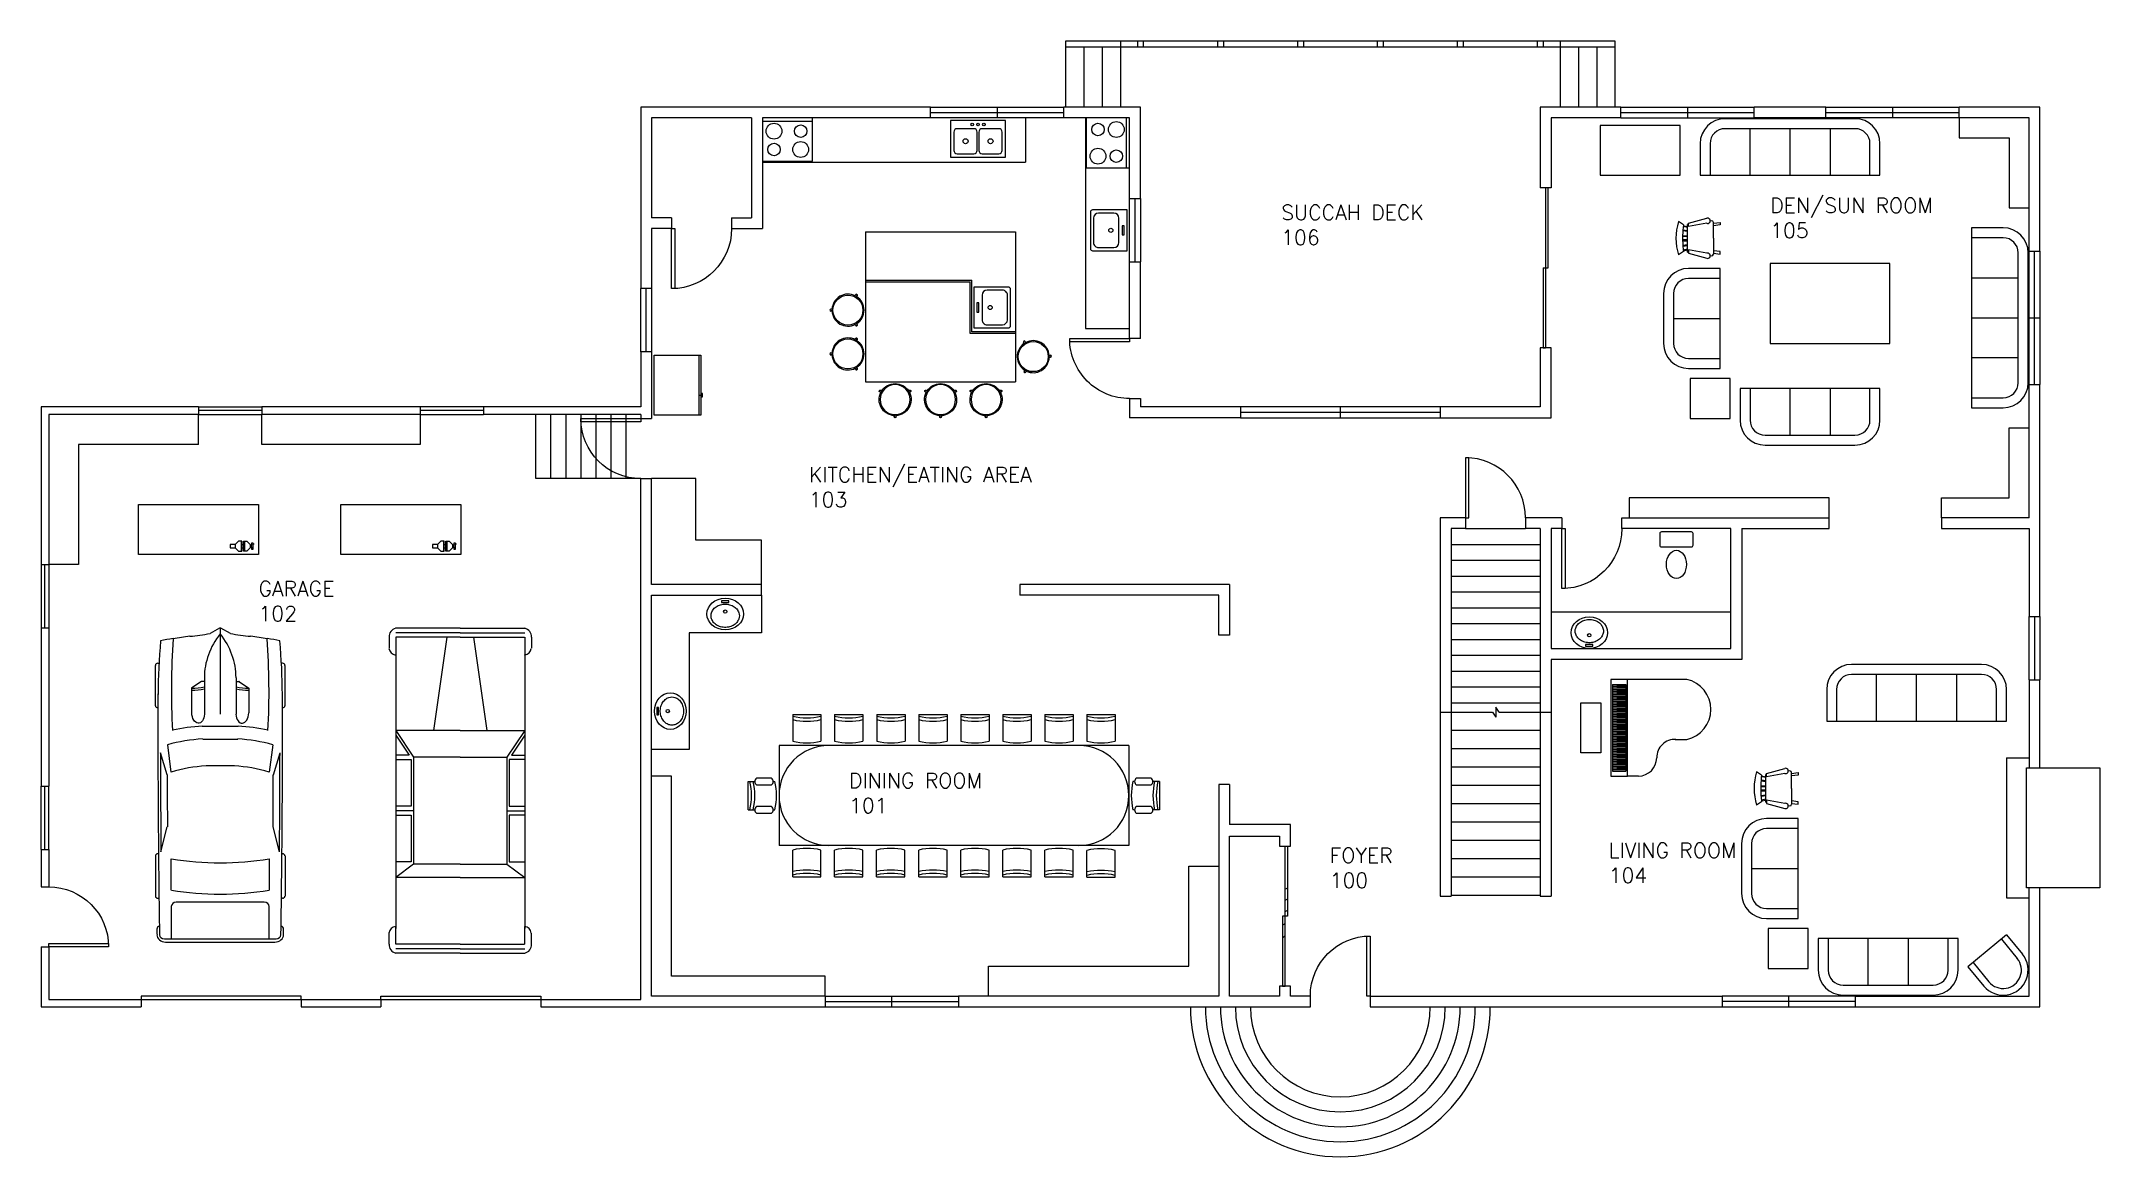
# Model space of a CAD drawing. Header units: inches. Extents: x -360 to 876, y -90 to 580.
import ezdxf

# ---------------------------------------------------------------- set-up
doc = ezdxf.new("R2010")
doc.units = ezdxf.units.IN
doc.header["$MEASUREMENT"] = 0
for name, color, linetype in [('flr-1', 30, 'Continuous'), ('flr-1-door', 2, 'Continuous'), ('flr-1-furn', 230, 'Continuous'), ('flr-1-glaz', 2, 'Continuous'), ('flr-1-glaz-sill', 1, 'Continuous')]:
    doc.layers.add(name, color=color, linetype=linetype)
doc.layers.add('flr-1-a-anno-text', color=7, linetype='Continuous', true_color=0x3fd968)
doc.styles.add('ATTR', font='romans.shx', dxfattribs={"width": 0.8, "height": 0.400023})
doc.styles.add('Roman', font='romans')

msp = doc.modelspace()

# ---------------------------------------------------------------- texts
at = {"layer": 'flr-1-a-anno-text', "char_height": 9, "attachment_point": 1, "style": 'Roman'}
for s, insert in [('DEN/SUN ROOM\\P105', (678.1, 485.4)), ('SUCCAH DECK\\P106', (384.5, 481.2)), ('KITCHEN/EATING AREA\\P103', (100.9, 323.9)), ('GARAGE\\P102', (-229.5, 255.5)), ('DINING ROOM\\P101', (125, 140.3)), ('FOYER\\P100', (413.6, 95.4)), ('LIVING ROOM\\P104', (581.1, 98.4))]:
    msp.add_mtext_dynamic_manual_height_columns(s, width=238.188, gutter_width=2.5, heights=[0], dxfattribs=dict(at, insert=insert))

# ---------------------------------------------------------------- blocks, each defined once
blk = doc.blocks.new('door-36')
blk.add_lwpolyline([(0, 0), (2, 0), (2, 36), (0, 36)], close=True)
blk.add_arc((0, 0), 36, 0, 90)
blk = doc.blocks.new('range')
blk.add_line((-15, -2), (15, -2))
blk.add_lwpolyline([(-15, -26), (15, -26), (15, 0), (-15, 0)], close=True)
for centre, radius in [((-8, -8), 4.75), ((8, -8), 3.75), ((-8, -19), 3.75), ((8, -19), 4.75)]:
    blk.add_circle(centre, radius)
blk = doc.blocks.new('Piano - Baby Grand')
at = {"linetype": 'Continuous'}
for p, q in [((-29, 8.250005), (-29, -27.249995)), ((7, 1.250005), (7, 8.250005)), ((29, -20.749995), (29, -27.249995)), ((-29, -27.249995), (-29, -37.249995)), ((29, -27.249995), (-29, -27.249995)), ((-26, -36.249995), (-26, -28.249995)), ((-26, -28.249995), (26, -28.249995)), ((-26, -36.249995), (-25, -36.249995)), ((-25.25, -33.249995), (-25.25, -28.249995)), ((-25, -33.249995), (-25.25, -33.249995)), ((-24.75, -33.249995), (-25, -33.249995)), ((-25, -36.249995), (-25, -33.249995)), ((-25, -36.249995), (-24, -36.249995)), ((-24.75, -28.249995), (-24.75, -33.249995)), ((-24.25, -33.249995), (-24.25, -28.249995)), ((-24, -33.249995), (-24.25, -33.249995)), ((-23.75, -33.249995), (-24, -33.249995)), ((-24, -36.249995), (-24, -33.249995)), ((-24, -36.249995), (-23, -36.249995)), ((-23.75, -28.249995), (-23.75, -33.249995)), ((-23, -36.249995), (-23, -28.249995)), ((-23, -36.249995), (-22, -36.249995)), ((-22.25, -33.249995), (-22.25, -28.249995)), ((-22, -33.249995), (-22.25, -33.249995)), ((-21.75, -33.249995), (-22, -33.249995)), ((-22, -36.249995), (-22, -33.249995)), ((-22, -36.249995), (-21, -36.249995)), ((-21.75, -28.249995), (-21.75, -33.249995)), ((-21.25, -33.249995), (-21.25, -28.249995)), ((-21, -33.249995), (-21.25, -33.249995)), ((-20.75, -33.249995), (-21, -33.249995)), ((-21, -36.249995), (-21, -33.249995)), ((-21, -36.249995), (-20, -36.249995)), ((-20.75, -28.249995), (-20.75, -33.249995)), ((-20.25, -33.249995), (-20.25, -28.249995)), ((-20, -33.249995), (-20.25, -33.249995)), ((-19.75, -33.249995), (-20, -33.249995)), ((-20, -36.249995), (-20, -33.249995)), ((-20, -36.249995), (-19, -36.249995)), ((-19.75, -28.249995), (-19.75, -33.249995)), ((-19, -36.249995), (-19, -28.249995)), ((-19, -36.249995), (-18, -36.249995)), ((-18.25, -33.249995), (-18.25, -28.249995)), ((-18, -33.249995), (-18.25, -33.249995)), ((-17.75, -33.249995), (-18, -33.249995)), ((-18, -36.249995), (-18, -33.249995)), ((-18, -36.249995), (-17, -36.249995)), ((-17.75, -28.249995), (-17.75, -33.249995)), ((-17.25, -33.249995), (-17.25, -28.249995)), ((-17, -33.249995), (-17.25, -33.249995)), ((-16.75, -33.249995), (-17, -33.249995)), ((-17, -36.249995), (-17, -33.249995)), ((-17, -36.249995), (-16, -36.249995)), ((-16.75, -28.249995), (-16.75, -33.249995)), ((-16, -36.249995), (-16, -28.249995)), ((-16, -36.249995), (-15, -36.249995)), ((-15.25, -33.249995), (-15.25, -28.249995)), ((-15, -33.249995), (-15.25, -33.249995)), ((-14.75, -33.249995), (-15, -33.249995)), ((-15, -36.249995), (-15, -33.249995)), ((-15, -36.249995), (-14, -36.249995)), ((-14.75, -28.249995), (-14.75, -33.249995)), ((-14.25, -33.249995), (-14.25, -28.249995)), ((-14, -33.249995), (-14.25, -33.249995)), ((-13.75, -33.249995), (-14, -33.249995)), ((-14, -36.249995), (-14, -33.249995)), ((-14, -36.249995), (-13, -36.249995)), ((-13.75, -28.249995), (-13.75, -33.249995)), ((-13.25, -33.249995), (-13.25, -28.249995)), ((-13, -33.249995), (-13.25, -33.249995)), ((-12.75, -33.249995), (-13, -33.249995)), ((-13, -36.249995), (-13, -33.249995)), ((-13, -36.249995), (-12, -36.249995)), ((-12.75, -28.249995), (-12.75, -33.249995)), ((-12, -36.249995), (-12, -28.249995)), ((-12, -36.249995), (-11, -36.249995)), ((-11.25, -33.249995), (-11.25, -28.249995)), ((-11, -33.249995), (-11.25, -33.249995)), ((-10.75, -33.249995), (-11, -33.249995)), ((-11, -36.249995), (-11, -33.249995)), ((-11, -36.249995), (-10, -36.249995)), ((-10.75, -28.249995), (-10.75, -33.249995)), ((-10.25, -33.249995), (-10.25, -28.249995)), ((-10, -33.249995), (-10.25, -33.249995)), ((-9.75, -33.249995), (-10, -33.249995)), ((-10, -36.249995), (-10, -33.249995)), ((-10, -36.249995), (-9, -36.249995)), ((-9.75, -28.249995), (-9.75, -33.249995)), ((-9, -36.249995), (-9, -28.249995)), ((-9, -36.249995), (-8, -36.249995)), ((-8.25, -33.249995), (-8.25, -28.249995)), ((-8, -33.249995), (-8.25, -33.249995)), ((-7.75, -33.249995), (-8, -33.249995)), ((-8, -36.249995), (-8, -33.249995)), ((-8, -36.249995), (-7, -36.249995)), ((-7.75, -28.249995), (-7.75, -33.249995)), ((-7.25, -33.249995), (-7.25, -28.249995)), ((-7, -33.249995), (-7.25, -33.249995)), ((-6.75, -33.249995), (-7, -33.249995)), ((-7, -36.249995), (-7, -33.249995)), ((-7, -36.249995), (-6, -36.249995)), ((-6.75, -28.249995), (-6.75, -33.249995)), ((-6.25, -33.249995), (-6.25, -28.249995)), ((-6, -33.249995), (-6.25, -33.249995)), ((-5.75, -33.249995), (-6, -33.249995)), ((-6, -36.249995), (-6, -33.249995)), ((-6, -36.249995), (-5, -36.249995)), ((-5.75, -28.249995), (-5.75, -33.249995)), ((-5, -36.249995), (-5, -28.249995)), ((-5, -36.249995), (-4, -36.249995)), ((-4.25, -33.249995), (-4.25, -28.249995)), ((-4, -33.249995), (-4.25, -33.249995)), ((-3.75, -33.249995), (-4, -33.249995)), ((-4, -36.249995), (-4, -33.249995)), ((-4, -36.249995), (-3, -36.249995)), ((-3.75, -28.249995), (-3.75, -33.249995)), ((-3.25, -33.249995), (-3.25, -28.249995)), ((-3, -33.249995), (-3.25, -33.249995)), ((-2.75, -33.249995), (-3, -33.249995)), ((-3, -36.249995), (-3, -33.249995)), ((-3, -36.249995), (-2, -36.249995)), ((-2.75, -28.249995), (-2.75, -33.249995)), ((-2, -36.249995), (-2, -28.249995)), ((-2, -36.249995), (-1, -36.249995)), ((-1.25, -33.249995), (-1.25, -28.249995)), ((-1, -33.249995), (-1.25, -33.249995)), ((-0.75, -33.249995), (-1, -33.249995)), ((-1, -36.249995), (-1, -33.249995)), ((-1, -36.249995), (0, -36.249995)), ((-0.75, -28.249995), (-0.75, -33.249995)), ((-0.25, -33.249995), (-0.25, -28.249995)), ((0, -33.249995), (-0.25, -33.249995)), ((0.25, -33.249995), (0, -33.249995)), ((0, -36.249995), (0, -33.249995)), ((0, -36.249995), (1, -36.249995)), ((0.25, -28.249995), (0.25, -33.249995)), ((0.75, -33.249995), (0.75, -28.249995)), ((1, -33.249995), (0.75, -33.249995)), ((1.25, -33.249995), (1, -33.249995)), ((1, -36.249995), (1, -33.249995)), ((1, -36.249995), (2, -36.249995)), ((1.25, -28.249995), (1.25, -33.249995)), ((2, -36.249995), (2, -28.249995)), ((2, -36.249995), (3, -36.249995)), ((2.75, -33.249995), (2.75, -28.249995)), ((3, -33.249995), (2.75, -33.249995)), ((3.25, -33.249995), (3, -33.249995)), ((3, -36.249995), (3, -33.249995)), ((3, -36.249995), (4, -36.249995)), ((3.25, -28.249995), (3.25, -33.249995)), ((3.75, -33.249995), (3.75, -28.249995)), ((4, -33.249995), (3.75, -33.249995)), ((4.25, -33.249995), (4, -33.249995)), ((4, -36.249995), (4, -33.249995)), ((4, -36.249995), (5, -36.249995)), ((4.25, -28.249995), (4.25, -33.249995)), ((5, -36.249995), (5, -28.249995)), ((5, -36.249995), (6, -36.249995)), ((5.75, -33.249995), (5.75, -28.249995)), ((6, -33.249995), (5.75, -33.249995)), ((6.25, -33.249995), (6, -33.249995)), ((6, -36.249995), (6, -33.249995)), ((6, -36.249995), (7, -36.249995)), ((6.25, -28.249995), (6.25, -33.249995)), ((6.75, -33.249995), (6.75, -28.249995)), ((7, -33.249995), (6.75, -33.249995)), ((7.25, -33.249995), (7, -33.249995)), ((7, -36.249995), (7, -33.249995)), ((7, -36.249995), (8, -36.249995)), ((7.25, -28.249995), (7.25, -33.249995)), ((7.75, -33.249995), (7.75, -28.249995)), ((8, -33.249995), (7.75, -33.249995)), ((8.25, -33.249995), (8, -33.249995)), ((8, -36.249995), (8, -33.249995)), ((8, -36.249995), (9, -36.249995)), ((8.25, -28.249995), (8.25, -33.249995)), ((9, -36.249995), (9, -28.249995)), ((9, -36.249995), (10, -36.249995)), ((9.75, -33.249995), (9.75, -28.249995)), ((10, -33.249995), (9.75, -33.249995)), ((10.25, -33.249995), (10, -33.249995)), ((10, -36.249995), (10, -33.249995)), ((10, -36.249995), (11, -36.249995)), ((10.25, -28.249995), (10.25, -33.249995)), ((10.75, -33.249995), (10.75, -28.249995)), ((11, -33.249995), (10.75, -33.249995)), ((11.25, -33.249995), (11, -33.249995)), ((11, -36.249995), (11, -33.249995)), ((11, -36.249995), (12, -36.249995)), ((11.25, -28.249995), (11.25, -33.249995)), ((12, -36.249995), (12, -28.249995)), ((12, -36.249995), (13, -36.249995)), ((12.75, -33.249995), (12.75, -28.249995)), ((13, -33.249995), (12.75, -33.249995)), ((13.25, -33.249995), (13, -33.249995)), ((13, -36.249995), (13, -33.249995)), ((13, -36.249995), (14, -36.249995)), ((13.25, -28.249995), (13.25, -33.249995)), ((13.75, -33.249995), (13.75, -28.249995)), ((14, -33.249995), (13.75, -33.249995)), ((14.25, -33.249995), (14, -33.249995)), ((14, -36.249995), (14, -33.249995)), ((14, -36.249995), (15, -36.249995)), ((14.25, -28.249995), (14.25, -33.249995)), ((14.75, -33.249995), (14.75, -28.249995)), ((15, -33.249995), (14.75, -33.249995)), ((15.25, -33.249995), (15, -33.249995)), ((15, -36.249995), (15, -33.249995)), ((15, -36.249995), (16, -36.249995)), ((15.25, -28.249995), (15.25, -33.249995)), ((16, -36.249995), (16, -28.249995)), ((16, -36.249995), (17, -36.249995)), ((16.75, -33.249995), (16.75, -28.249995)), ((17, -33.249995), (16.75, -33.249995)), ((17.25, -33.249995), (17, -33.249995)), ((17, -36.249995), (17, -33.249995)), ((17, -36.249995), (18, -36.249995)), ((17.25, -28.249995), (17.25, -33.249995)), ((17.75, -33.249995), (17.75, -28.249995)), ((18, -33.249995), (17.75, -33.249995)), ((18.25, -33.249995), (18, -33.249995)), ((18, -36.249995), (18, -33.249995)), ((18, -36.249995), (19, -36.249995)), ((18.25, -28.249995), (18.25, -33.249995)), ((19, -36.249995), (19, -28.249995)), ((19, -36.249995), (20, -36.249995)), ((19.75, -33.249995), (19.75, -28.249995)), ((20, -33.249995), (19.75, -33.249995)), ((20.25, -33.249995), (20, -33.249995)), ((20, -36.249995), (20, -33.249995)), ((20, -36.249995), (21, -36.249995)), ((20.25, -28.249995), (20.25, -33.249995)), ((20.75, -33.249995), (20.75, -28.249995)), ((21, -33.249995), (20.75, -33.249995)), ((21.25, -33.249995), (21, -33.249995)), ((21, -36.249995), (21, -33.249995)), ((21, -36.249995), (22, -36.249995)), ((21.25, -28.249995), (21.25, -33.249995)), ((21.75, -33.249995), (21.75, -28.249995)), ((22, -33.249995), (21.75, -33.249995)), ((22.25, -33.249995), (22, -33.249995)), ((22, -36.249995), (22, -33.249995)), ((22, -36.249995), (23, -36.249995)), ((22.25, -28.249995), (22.25, -33.249995)), ((23, -36.249995), (23, -28.249995)), ((23, -36.249995), (24, -36.249995)), ((23.75, -33.249995), (23.75, -28.249995)), ((24, -33.249995), (23.75, -33.249995)), ((24.25, -33.249995), (24, -33.249995)), ((24, -36.249995), (24, -33.249995)), ((24, -36.249995), (25, -36.249995)), ((24.25, -28.249995), (24.25, -33.249995)), ((24.75, -33.249995), (24.75, -28.249995)), ((25, -33.249995), (24.75, -33.249995)), ((25.25, -33.249995), (25, -33.249995)), ((25, -36.249995), (25, -33.249995)), ((25, -36.249995), (26, -36.249995)), ((25.25, -28.249995), (25.25, -33.249995)), ((26, -36.249995), (26, -28.249995)), ((29, -37.249995), (29, -27.249995)), ((-29, -37.249995), (29, -37.249995))]:
    blk.add_line(p, q, dxfattribs=at)
for centre, radius, start, end in [((-11, 4.327585), 18.42241, 12.29325, 167.7067), ((18, 1.250005), 11, 177.3974, 270), ((18, -20.749995), 11, 0, 90)]:
    blk.add_arc(centre, radius, start, end, dxfattribs=at)
blk = doc.blocks.new('love seat')
for p, q in [((15, 34), (-15, 34)), ((15, 28), (-15, 28)), ((0, 28), (0, 0)), ((-30, 19), (-30, 0)), ((-24, 19), (-24, 0)), ((24, 0), (24, 19)), ((30, 0), (30, 19)), ((-30, 0), (30, 0))]:
    blk.add_line(p, q)
for centre, radius, start, end in [((-15, 19), 15, 90, 180), ((-15, 19), 9, 90, 180), ((15, 19), 15, 0, 90), ((15, 19), 9, 0, 90)]:
    blk.add_arc(centre, radius, start, end)
blk = doc.blocks.new('chair-2')
for p, q in [((-15, 0), (-15, 15)), ((-11, 0), (-11, 15)), ((11, 0), (11, 15)), ((15, 0), (15, 15)), ((-15, 0), (15, 0))]:
    blk.add_line(p, q)
for radius in [15, 11]:
    blk.add_arc((0, 15), radius, 0, 180)
blk = doc.blocks.new('Chair - Rocking')
at = {"linetype": 'Continuous'}
for p, q in [((-9, -7.5), (-12, -18.49999)), ((-8, -4.5), (-10, -1.5)), ((-7, -7.5), (-9, -7.5)), ((-9, -18.49999), (-7, -7.5)), ((-8.23428, -6.99939), (-8.3093, -7.47958)), ((-8.23041, -7), (8.23915, -7)), ((-7.5, -4.5), (-7, -7)), ((-6.5, -7), (-7.02225, -4.43)), ((-4.5, -7), (-4.96674, -4.19951)), ((-4, -7), (-4.40532, -4.16272)), ((-1.5, -4.05012), (-1.5, -7)), ((-1, -7), (-1, -4.05012)), ((1, -7), (1, -4.04655)), ((1.5, -4.05012), (1.5, -7)), ((4, -7), (4.40187, -4.18694)), ((4.5, -7), (4.96761, -4.19437)), ((6.5, -7), (7, -4.4057)), ((7.5, -4.5), (7, -7)), ((7, -7.5), (9, -7.5)), ((9, -18.49999), (7, -7.5)), ((8, -4.5), (10, -1.5)), ((8.31071, -7.48854), (8.23449, -7.00073)), ((9, -7.5), (12, -18.49999)), ((-10.36644, -20.64523), (-10.5, -21.49999)), ((-9, -22.49999), (-9.5, -26.49999)), ((0, -22.49999), (-9.5, -22.49999)), ((-8, -26.49999), (-7.5, -22.49999)), ((0, -22.49999), (9.5, -22.49999)), ((8, -26.49999), (7.5, -22.49999)), ((9, -22.49999), (9.5, -26.49999)), ((10.5, -21.49999), (10.3575, -20.58798)), ((-9.5, -26.49999), (-8, -26.49999)), ((9.5, -26.49999), (8, -26.49999))]:
    blk.add_line(p, q, dxfattribs=at)
for centre, radius, start, end in [((0, -34.08333), 34.08333, 72.93847, 107.0615), ((0, -68.25004), 64.25, 93.92211, 97.15267), ((0, -68.25004), 64.25, 82.84733, 93.92211), ((-10.5, -18.99999), 1.58114, 161.5651, 18.43495), ((-9.5, -21.49999), 1, 180, 270), ((10.5, -18.99999), 1.58114, 161.5651, 18.43495), ((9.5, -21.49999), 1, 270, 0)]:
    blk.add_arc(centre, radius, start, end, dxfattribs=at)
blk = doc.blocks.new('night table')
blk.add_lwpolyline([(0, 0), (18, 0), (18, 18), (0, 18)], close=True)
blk = doc.blocks.new('Refrigerator-2 door - 36 in top')
for p, q in [((0, -26.999999), (36, -26.999999)), ((11, -27.999999), (11, -28.999999)), ((11, -28.999999), (13, -28.999999)), ((12, -26.999999), (12, -28.999999)), ((13, -28.999999), (13, -27.999999))]:
    blk.add_line(p, q)
blk.add_lwpolyline([(0, -27.999999), (0, 0), (36, 0), (36, -27.999999)], close=True)
blk = doc.blocks.new('*U35')
for p, q in [((21.1, 37.4), (21.1, 36.8)), ((46.6, 38.9), (22.4, 38.9)), ((47.8, 37.4), (47.8, 37.4)), ((135.5, 37.1), (135.5, 37.4)), ((136.7, 38.9), (160.9, 38.9)), ((162.1, 37.4), (162.1, 36.8)), ((70, 31.5), (86.4, 29.4)), ((88, 31.9), (74.8, 35.9)), ((134.3, 35.6), (119.3, 31.8)), ((138.4, 29.4), (157.2, 29.4)), ((164.5, 26.4), (164.5, -26.4)), ((186.5, 29.4), (167, 29.4)), ((186.5, -33.5), (186.5, 33.5)), ((188.4, -32.8), (188.4, 32.8)), ((32.3, 11.6), (36.1, 17.2)), ((36.1, 17.2), (50.9, 17.2)), ((3.3, 6.1), (0.1, 0.4)), ((29.8, 9.5), (51.7, 9.5)), ((32.1, 9.5), (32.1, 11.2)), ((58.9, -10.8), (58.9, 10.8)), ((66.6, -10.5), (66.6, 10.5)), ((82.7, 8.5), (82.7, -8.5)), ((186.5, -10.5), (186.5, 10.5)), ((0, 0), (51.7, 0)), ((0.1, -0.4), (3.3, -6.1)), ((29.8, -9.5), (51.7, -9.5)), ((32.1, -9.5), (32.1, -11.2)), ((32.3, -11.6), (36.1, -17.2)), ((36.1, -17.2), (50.9, -17.2)), ((21.1, -37.4), (21.1, -36.8)), ((86.4, -29.4), (70, -31.5)), ((88, -31.9), (74.8, -35.9)), ((134.3, -35.6), (119.3, -31.8)), ((135.5, -37.1), (135.5, -37.4)), ((157.2, -29.4), (138.4, -29.4)), ((162.1, -37.4), (162.1, -36.8)), ((167, -29.4), (186.5, -29.4)), ((46.6, -38.9), (22.4, -38.9)), ((47.8, -37.4), (47.8, -37.4)), ((136.7, -38.9), (160.9, -38.9))]:
    blk.add_line(p, q)
for centre, major_axis, ratio, start_param, end_param in [((41.2, -490.9), (0, 528.2), 0.842304, 0.00281, 0.075598), ((22.4, 37.4), (0, -1.48), 0.842304, 3.141593, 4.712389), ((64.5, -10555.6), (0, 10593), 0.842304, -0.013397, 0.002797), ((46.6, 37.4), (0, 1.48), 0.842304, -1.570796, 0), ((136.7, 37.4), (0, -1.48), 0.842304, 3.141593, 4.712389), ((160.9, 37.4), (0, 1.48), 0.842304, -1.570796, 0), ((180.6, 35.8), (0, 2.22), 0.842304, -0.013017, 1.249894), ((64.5, -10556.4), (0, 10595.3), 0.842304, -0.013397, -0.013017), ((184, 32.8), (0, -5.25), 0.842304, 1.570796, 3.128196), ((259.2, -27.5), (0, -305.3), 0.842304, 4.528606, 4.561838), ((266, -27.5), (0, 313.3), 0.842304, 1.367076, 1.39176), ((37.5, -594), (0, -623.3), 0.842304, 3.096046, 3.200911), ((134.4, 5.4), (0, -89.8), 0.842304, 4.449482, 4.652344), ((135.3, 5.4), (0, 81.8), 0.842304, 1.245306, 1.50788), ((64.5, -10555.6), (0, -10591.5), 0.842304, 3.133765, 3.140441), ((149.6, 2.8), (0, -79.6), 0.842304, 4.372215, 4.640744), ((95.8, -3666.4), (0, -3698.2), 0.842304, 3.134049, 3.144098), ((17.1, 0), (0, 147), 0.842304, 4.511394, 4.913384), ((35.9, 0), (0, 147), 0.842304, 4.511394, 4.913384), ((167, 26.4), (0, 2.96), 0.842304, 0, 1.570796), ((184, 33.5), (0, -2.96), 0.842304, 1.570796, 3.128196), ((-204.5, 52.4), (0, -251), 0.842304, 1.385369, 1.434372), ((13, 17), (0, 27.4), 0.842304, 4.435146, 4.718221), ((14.2, 17), (0, 27.4), 0.842304, 4.435146, 4.718221), ((50.8, 13.3), (6.34, -0.36), 0.603834, -1.395552, 1.581315), ((0.6, 0), (0, -0.74), 0.842304, 4.131459, 5.293319), ((29.8, -46.7), (0, 56.2), 0.842304, 0, 0.590319), ((32.7, 11.2), (0, 0.74), 0.842304, 0.879714, 1.570796), ((-204.5, -52.4), (0, 251), 0.842304, -1.434372, -1.385369), ((29.8, 46.7), (0, 56.2), 0.842304, 2.551274, 3.141593), ((32.7, -11.2), (0, -0.74), 0.842304, 4.712389, 5.403472), ((13, -17), (0, -27.4), 0.842304, 1.564964, 1.848039), ((14.2, -17), (0, -27.4), 0.842304, 1.564964, 1.848039), ((134.4, -5.4), (0, -89.8), 0.842304, -1.510751, -1.307889), ((135.3, -5.4), (0, -81.8), 0.842304, -1.50788, -1.245306), ((149.6, -2.8), (0, -79.6), 0.842304, -1.499151, -1.230623), ((259.2, 27.5), (0, 305.3), 0.842304, 1.721348, 1.754579), ((266, 27.5), (0, 313.3), 0.842304, 1.749832, 1.774517), ((37.5, 594), (0, -623.3), 0.842304, -0.059319, 0.045547), ((41.2, 490.9), (0, -528.2), 0.842304, -0.075598, -0.00281), ((64.5, 10555.6), (0, 10593), 0.842304, 3.138796, 3.15499), ((64.5, 10555.6), (0, -10591.5), 0.842304, 0.001152, 0.007828), ((95.8, 3666.4), (0, -3698.2), 0.842304, -0.002505, 0.007544), ((167, -26.4), (0, -2.96), 0.842304, 4.712389, 6.283185), ((180.6, -35.8), (0, -2.22), 0.842304, -1.249894, 0.013017), ((184, -32.8), (0, -5.25), 0.842304, 0.013397, 1.570796), ((184, -33.5), (0, 2.96), 0.842304, 3.15499, 4.712389), ((22.4, -37.4), (0, 1.48), 0.842304, 1.570796, 3.141593), ((46.6, -37.4), (0, -1.48), 0.842304, 0, 1.570796), ((136.7, -37.4), (0, -1.48), 0.842304, -1.570796, 0), ((160.9, -37.4), (0, 1.48), 0.842304, 3.141593, 4.712389), ((64.5, 10556.4), (0, 10595.3), 0.842304, 3.15461, 3.15499)]:
    blk.add_ellipse(centre, major_axis=major_axis, ratio=ratio, start_param=start_param, end_param=end_param)
at = {"extrusion": (0, 0, -1)}
blk.add_ellipse((50.8, -13.3), major_axis=(6.34, 0.36), ratio=0.603834, start_param=-1.395552, end_param=1.581315, dxfattribs=at)
blk = doc.blocks.new('lav-1')
for p, q in [((-8.5, -6.5), (-8.5, -14)), ((6, -4), (-6, -4)), ((8.5, -14), (8.5, -6.5)), ((-6, -16.5), (6, -16.5))]:
    blk.add_line(p, q)
blk.add_lwpolyline([(-9, -18), (9, -18, 0.4142136), (10, -17), (10, 0), (-10, 0), (-10, -17, 0.4142136)], format="xyb", close=True)
blk.add_lwpolyline([(-2.25, -2.5), (2.25, -2.5), (2.25, -1.5), (-2.25, -1.5)], close=True)
blk.add_circle((0, -8), 1)
for centre, start, end in [((-6, -6.5), 90, 180), ((6, -6.5), 0, 90), ((-6, -14), 180, 270), ((6, -14), 270, 0)]:
    blk.add_arc(centre, 2.5, start, end)
blk = doc.blocks.new('sink-1')
blk.add_lwpolyline([(0, 0), (33, 0), (33, 22), (0, 22)], close=True)
for points in [[(4, 2), (14, 2, 0.414214), (16, 4), (16, 15, 0.414214), (14, 17), (4, 17, 0.414214), (2, 15), (2, 4, 0.414214)], [(19, 2), (29, 2, 0.414214), (31, 4), (31, 15, 0.414214), (29, 17), (19, 17, 0.414214), (17, 15), (17, 4, 0.414214)]]:
    blk.add_lwpolyline(points, format="xyb", close=True)
for centre, radius in [((13, 19.5), 0.75), ((16.5, 19.5), 0.75), ((20, 19.5), 0.75), ((9, 9.5), 1.5), ((24, 9.5), 1.5)]:
    blk.add_circle(centre, radius)
blk = doc.blocks.new('stool')
for p, q in [((9.1, 18.6), (9.1, 19.9)), ((9.6, 18.6), (9.6, 19.2)), ((10.1, 18.6), (10.1, 19.9)), ((0.5, 4.9), (1.6, 5.6)), ((1, 4.1), (2.1, 4.7)), ((1.3, 4.8), (1.8, 5.1)), ((17.2, 4.7), (18.3, 4.1)), ((17.4, 5.1), (18, 4.8)), ((17.7, 5.6), (18.8, 4.9))]:
    blk.add_line(p, q)
blk.add_circle((9.6, 9.6), 9)
for centre, radius, start, end in [((9.6, 9.6), 9.62, 92.9777, 207.0223), ((9.6, 19.9), 0.625, 323.1301, 216.8699), ((9.6, 19.9), 0.5, 0, 180), ((9.6, 9.6), 9.62, 332.9777, 87.0223), ((0.7, 4.5), 0.625, 83.1301, 336.8699), ((0.7, 4.5), 0.5, 120, 300), ((9.6, 9.6), 9.62, 212.9777, 327.0223), ((18.5, 4.5), 0.625, 203.1301, 96.8699), ((18.5, 4.5), 0.5, 240, 60)]:
    blk.add_arc(centre, radius, start, end)
blk = doc.blocks.new('lav-2')
blk.add_lwpolyline([(-2.2, -2.5), (2.2, -2.5), (2.2, -1.5), (-2.2, -1.5)], close=True)
blk.add_circle((0, -8), 1)
blk.add_ellipse((0, -9.5), major_axis=(11, 0), ratio=0.863636)
blk.add_open_spline([(8.5, -10.5), (8.5, -9.9), (8.4, -9.3), (7.9, -7.9), (7.5, -7.1), (6.3, -5.8), (5.6, -5.2), (3.9, -4.2), (2.9, -3.9), (0.9, -3.5), (-0.2, -3.4), (-2.3, -3.7), (-3.3, -4), (-5.1, -4.9), (-5.9, -5.4), (-7.2, -6.7), (-7.7, -7.4), (-8.3, -8.9), (-8.5, -9.7), (-8.5, -11.3), (-8.3, -12.1), (-7.7, -13.6), (-7.2, -14.3), (-5.9, -15.6), (-5.1, -16.2), (-3.3, -17), (-2.3, -17.3), (-0.2, -17.6), (0.9, -17.5), (2.9, -17.1), (3.9, -16.8), (5.6, -15.8), (6.4, -15.2), (7.5, -13.8), (7.9, -13.1), (8.4, -11.7), (8.5, -11.1), (8.5, -10.5)], degree=3, knots=[0, 0, 0, 0, 0.283107, 0.283107, 0.640727, 0.640727, 0.998347, 0.998347, 1.355967, 1.355967, 1.713588, 1.713588, 2.071208, 2.071208, 2.428828, 2.428828, 2.786448, 2.786448, 3.144068, 3.144068, 3.501688, 3.501688, 3.859308, 3.859308, 4.216928, 4.216928, 4.574549, 4.574549, 4.932169, 4.932169, 5.289789, 5.289789, 5.647409, 5.647409, 6.005029, 6.005029, 6.283185, 6.283185, 6.283185, 6.283185])
blk = doc.blocks.new('Workbench')
at = {"linetype": 'Continuous'}
for p, q in [((0, -29.99999), (0, 0)), ((0, 0), (72, 0)), ((72, 0), (72, -29.99999)), ((58, -23.99999), (55, -23.99999)), ((55, -23.99999), (55, -25.99999)), ((60, -22), (58, -23.99999)), ((58, -23.99999), (58, -25.99999)), ((62, -22), (60, -22)), ((61.5, -22), (61.5, -27.99999)), ((62, -27.99999), (62, -22)), ((62, -23.99999), (62.5, -23.99999)), ((63, -23.99999), (62.5, -23.99999)), ((63, -27.99999), (63, -22)), ((63, -22), (65, -22)), ((63.5, -22), (63.5, -27.99999)), ((65, -22), (67, -23.99999)), ((67, -23.99999), (67, -25.99999)), ((67, -24.49999), (68, -24.49999)), ((68, -23), (68.5, -23)), ((68, -24.49999), (68, -23)), ((68.5, -23), (68.5, -23.5)), ((68.5, -23.5), (69, -23.5)), ((68.5, -23.99999), (68.5, -26.99999)), ((69, -23.99999), (68.5, -23.99999)), ((69, -23.5), (69, -23.99999)), ((72, -29.99999), (0, -29.99999)), ((55, -25.99999), (58, -25.99999)), ((58, -25.99999), (60, -27.99999)), ((60, -27.99999), (62, -27.99999)), ((62, -25.99999), (62.5, -25.99999)), ((63, -25.99999), (62.5, -25.99999)), ((65, -27.99999), (63, -27.99999)), ((67, -25.99999), (65, -27.99999)), ((68, -25.49999), (67, -25.49999)), ((68, -26.99999), (68, -25.49999)), ((68.5, -26.99999), (68, -26.99999))]:
    blk.add_line(p, q, dxfattribs=at)
at = {"style": 'ATTR', "width": 0.8, "flags": 9}
blk.add_attdef('ESTCODE', (0, 0), '', height=0.0144, dxfattribs=at)
blk = doc.blocks.new('water-closet')
blk.add_lwpolyline([(-9, -9), (9, -9, 0.414214), (10, -8), (10, -1, 0.414214), (9, 0), (-9, 0, 0.414214), (-10, -1), (-10, -8, 0.414214)], format="xyb", close=True)
blk.add_ellipse((0, -19.5), major_axis=(0, 8.5), ratio=0.705882)
blk = doc.blocks.new('*U80')
for p, q in [((0.1, -0.4), (0.1, 38.3)), ((2.8, -0.4), (2.8, 38.3)), ((5.4, 42.3), (12.1, 42.3)), ((5.4, 38.3), (16.1, 38.3)), ((5.4, -0.4), (5.4, 38.2)), ((16.1, 38.3), (180.3, 38.3)), ((61.5, -0.4), (61.5, 38.3)), ((61.5, 38.3), (77.5, 27.6)), ((64.2, 38.3), (76.2, 30.3)), ((76.2, 30.3), (76.2, 38.3)), ((78.9, 38.3), (78.9, 29)), ((106.9, 29), (106.9, 38.3)), ((109.6, 27.6), (109.6, 38.3)), ((112.3, 38.3), (112.3, 29)), ((140.3, 29), (140.3, 38.3)), ((141.6, 27.6), (149.6, 38.3)), ((149.6, -0.4), (149.6, 38.3)), ((189.7, 38.3), (179, 38.3)), ((189.7, 42.3), (183, 42.3)), ((189.7, -0.4), (189.7, 38.2)), ((192.4, -0.4), (192.4, 38.3)), ((195, -0.4), (195, 38.3)), ((77.5, 27.6), (141.6, 27.6)), ((77.5, -0.4), (77.5, 27.6)), ((78.9, 29), (106.9, 29)), ((112.3, 29), (140.3, 29)), ((141.6, -0.4), (141.6, 27.6)), ((5.4, 7.6), (61.5, 15.6)), ((0.1, -0.4), (0.1, -39.2)), ((2.8, -0.4), (2.8, -39.1)), ((5.4, -0.4), (5.4, -39.1)), ((5.4, -8.4), (61.5, -16.4)), ((61.5, -0.4), (61.5, -39.1)), ((77.5, -0.4), (77.5, -28.5)), ((141.6, -0.4), (141.6, -28.5)), ((149.6, -0.4), (149.6, -39.1)), ((189.7, -0.4), (189.7, -39.1)), ((192.4, -0.4), (192.4, -39.1)), ((195, -0.4), (195, -39.2)), ((61.5, -39.1), (77.5, -28.5)), ((64.2, -39.1), (76.2, -31.1)), ((76.2, -31.1), (76.2, -39.1)), ((77.5, -28.5), (141.6, -28.5)), ((78.9, -39.1), (78.9, -29.8)), ((78.9, -29.8), (106.9, -29.8)), ((106.9, -29.8), (106.9, -39.1)), ((109.6, -28.5), (109.6, -39.1)), ((112.3, -29.8), (140.3, -29.8)), ((112.3, -39.1), (112.3, -29.8)), ((140.3, -29.8), (140.3, -39.1)), ((141.6, -28.5), (149.6, -39.1)), ((5.4, -39.1), (16.1, -39.1)), ((5.4, -43.1), (12.1, -43.1)), ((16.1, -39.1), (180.3, -39.1)), ((189.7, -39.1), (179, -39.1)), ((189.7, -43.1), (183, -43.1))]:
    blk.add_line(p, q)
for centre, radius, start, end in [((5.1, 37.3), 5.06, 85.6455, 168.0943), ((11.5, 37.6), 4.72, 8.1301, 81.87), ((183.7, 37.6), 4.72, 98.13, 171.8699), ((190.1, 37.3), 5.06, 11.9057, 94.3545), ((5.1, -38.1), 5.06, 191.9057, 274.3545), ((11.5, -38.5), 4.72, 278.13, 351.8699), ((183.7, -38.5), 4.72, 188.1301, 261.87), ((190.1, -38.1), 5.06, 265.6455, 348.0943)]:
    blk.add_arc(centre, radius, start, end)

# ---------------------------------------------------------------- linework, layer by layer
at = {"layer": 'flr-1'}
for p, q in [((585, 579.5), (255, 579.5)), ((255, 579.5), (255, 540)), ((585, 576), (255, 576)), ((266, 576), (266, 540)), ((277, 576), (277, 540)), ((288, 579.5), (288, 540)), ((298.2, 579.5), (298.2, 576)), ((301.7, 579.5), (301.7, 576)), ((346.2, 579.5), (346.2, 576)), ((349.8, 579.5), (349.8, 576)), ((394.2, 579.5), (394.2, 576)), ((397.8, 579.5), (397.8, 576)), ((442.2, 579.5), (442.2, 576)), ((445.8, 579.5), (445.8, 576)), ((490.2, 579.5), (490.2, 576)), ((493.7, 579.5), (493.7, 576)), ((538.2, 579.5), (538.2, 576)), ((541.7, 579.5), (541.7, 576)), ((552, 579.5), (552, 540)), ((563, 576), (563, 540)), ((574, 576), (574, 540)), ((585, 540), (585, 579.5)), ((0, 540), (0, 431)), ((174, 540), (0, 540)), ((66.5, 533.5), (6.5, 533.5)), ((6.5, 533.5), (6.5, 473.5)), ((66.5, 533.5), (66.5, 473.5)), ((73, 533.5), (73, 467)), ((174, 533.5), (73, 533.5)), ((174, 533.5), (174, 540)), ((300, 540), (254, 540)), ((254, 533.5), (254, 540)), ((293.5, 533.5), (254, 533.5)), ((293.5, 485), (293.5, 533.5)), ((300, 485), (300, 540)), ((540, 540), (540, 491.5)), ((588.5, 540), (540, 540)), ((546.5, 533.5), (546.5, 491.5)), ((588.5, 533.5), (546.5, 533.5)), ((588.5, 533.5), (588.5, 540)), ((668.5, 533.5), (668.5, 540)), ((711.5, 540), (668.5, 540)), ((711.5, 533.5), (668.5, 533.5)), ((711.5, 533.5), (711.5, 540)), ((840, 540), (791.5, 540)), ((791.5, 533.5), (791.5, 540)), ((833.5, 533.5), (791.5, 533.5)), ((833.5, 453.5), (833.5, 533.5)), ((840, 453.5), (840, 540)), ((293.5, 485), (300, 485)), ((546.5, 491.5), (540, 491.5)), ((18.5, 473.5), (6.5, 473.5)), ((18.5, 473.5), (18.5, 467)), ((54.5, 473.5), (66.5, 473.5)), ((54.5, 473.5), (54.5, 467)), ((18.5, 467), (6.5, 467)), ((6.5, 467), (6.5, 431)), ((54.5, 467), (73, 467)), ((293.5, 401), (293.5, 447)), ((293.5, 447), (300, 447)), ((300, 401), (300, 447)), ((833.5, 453.5), (840, 453.5)), ((6.5, 431), (0, 431)), ((300, 401), (293.5, 401)), ((6.5, 393), (0, 393)), ((0, 393), (0, 360)), ((6.5, 393), (6.5, 353)), ((546.5, 395.5), (540, 395.5)), ((540, 395.5), (540, 360)), ((546.5, 353.5), (546.5, 395.5)), ((833.5, 293.5), (833.5, 373.5)), ((833.5, 373.5), (840, 373.5)), ((840, 234.3), (840, 373.5)), ((-360, 360), (-360, 265.5)), ((-265.5, 360), (-360, 360)), ((-265.5, 360), (-265.5, 355.5)), ((-227.5, 360), (-227.5, 355.5)), ((-132.5, 360), (-227.5, 360)), ((-132.5, 360), (-132.5, 355.5)), ((0, 360), (-94.5, 360)), ((-94.5, 360), (-94.5, 355.5)), ((293.5, 365), (293.5, 353.5)), ((293.5, 365), (300, 365)), ((300, 365), (300, 360)), ((360, 360), (300, 360)), ((360, 360), (360, 353.5)), ((540, 360), (480, 360)), ((480, 360), (480, 353.5)), ((-355.5, 355.5), (-355.5, 265.5)), ((-265.5, 355.5), (-355.5, 355.5)), ((-132.5, 355.5), (-227.5, 355.5)), ((0, 355.5), (-94.5, 355.5)), ((-63, 317), (-63, 355.5)), ((-54, 317), (-54, 355.5)), ((-45, 355.5), (-45, 317)), ((-36, 355.5), (-36, 317)), ((-27, 355.5), (-27, 317)), ((-18, 355.5), (-18, 317)), ((-9, 355.5), (-9, 317)), ((0, 355.5), (0, 353)), ((0, 353), (6.5, 353)), ((360, 353.5), (293.5, 353.5)), ((480, 353.5), (546.5, 353.5)), ((0, 317), (-63, 317)), ((0, 4.5), (0, 317)), ((0, 317), (6.5, 317)), ((6.5, 253.5), (6.5, 317)), ((480, 293.5), (480, 66.5)), ((495.2, 293.5), (480, 293.5)), ((486.5, 287), (486.5, 66.5)), ((495.2, 287), (486.5, 287)), ((495.2, 293.5), (495.2, 287)), ((495.2, 287), (531.2, 287)), ((553, 293.5), (531.2, 293.5)), ((531.2, 293.5), (531.2, 287)), ((540, 287), (531.2, 287)), ((540, 287), (540, 66.5)), ((546.5, 287), (546.5, 215)), ((553, 287), (546.5, 287)), ((553, 293.5), (553, 287)), ((589, 287), (589, 293.5)), ((589, 293.5), (713.5, 293.5)), ((654.5, 287), (589, 287)), ((654.5, 215), (654.5, 287)), ((661, 287), (661, 208.5)), ((661, 287), (713.5, 287)), ((713.5, 287), (713.5, 293.5)), ((833.5, 293.5), (781, 293.5)), ((781, 293.5), (781, 287)), ((781, 287), (833.5, 287)), ((833.5, 287), (833.5, 234.3)), ((486.5, 277.5), (540, 277.5)), ((-360, 265.5), (-355.5, 265.5)), ((486.5, 268), (540, 268)), ((72.5, 253.5), (6.5, 253.5)), ((72.5, 247), (72.5, 253.5)), ((353.5, 253.5), (227.5, 253.5)), ((227.5, 253.5), (227.5, 247)), ((353.5, 253.5), (353.5, 223)), ((486.5, 258.5), (540, 258.5)), ((486.5, 249), (540, 249)), ((6.5, 6.5), (6.5, 247)), ((6.5, 247), (72.5, 247)), ((347, 247), (227.5, 247)), ((347, 223), (347, 247)), ((486.5, 239.5), (540, 239.5)), ((-360, 227.5), (-355.5, 227.5)), ((-360, 227.5), (-360, 132.5)), ((-355.5, 227.5), (-355.5, 132.5)), ((353.5, 223), (347, 223)), ((486.5, 230), (540, 230)), ((833.5, 234.3), (840, 234.3)), ((486.5, 220.5), (540, 220.5)), ((486.5, 211), (540, 211)), ((546.5, 215), (654.5, 215)), ((486.5, 201.5), (540, 201.5)), ((661, 208.5), (546.5, 208.5)), ((546.5, 208.5), (546.5, 66.5)), ((486.5, 192), (540, 192)), ((833.5, 196.3), (840, 196.3)), ((833.5, 196.3), (833.5, 143.5)), ((840, 143.5), (840, 196.3)), ((480, 176.8), (511.3, 176.8)), ((486.5, 182.5), (540, 182.5)), ((511.3, 176.8), (513.3, 173.8)), ((513.3, 179.8), (513.3, 173.8)), ((515.3, 176.8), (513.3, 179.8)), ((515.3, 176.8), (546.5, 176.8)), ((486.5, 166), (540, 166)), ((486.5, 155), (540, 155)), ((486.5, 144), (540, 144)), ((832, 143.5), (876, 143.5)), ((832, 71.5), (832, 143.5)), ((876, 143.5), (876, 71.5)), ((-360, 132.5), (-355.5, 132.5)), ((347, 133.5), (347, 6.5)), ((353.5, 133.5), (347, 133.5)), ((353.5, 133.5), (353.5, 109.5)), ((486.5, 133), (540, 133)), ((486.5, 122), (540, 122)), ((390, 109.5), (353.5, 109.5)), ((353.5, 6.5), (353.5, 102.5)), ((353.5, 102.5), (383.5, 102.5)), ((383.5, 102.5), (383.5, 96.5)), ((390, 96.5), (390, 109.5)), ((486.5, 111), (540, 111)), ((486.5, 100), (540, 100)), ((-360, 94.5), (-355.5, 94.5)), ((-360, 94.5), (-360, 72)), ((-355.5, 94.5), (-355.5, 72)), ((383.5, 96.5), (390, 96.5)), ((486.5, 89), (540, 89)), ((486.5, 78), (540, 78)), ((-360, 72), (-355.5, 72)), ((480, 66.5), (486.5, 66.5)), ((486.5, 67), (540, 67)), ((540, 66.5), (546.5, 66.5)), ((876, 71.5), (832, 71.5)), ((833.5, 6.5), (833.5, 71.5)), ((840, 0), (840, 71.5)), ((-360, 36), (-355.5, 36)), ((-360, 36), (-360, 0)), ((-355.5, 36), (-355.5, 4.5)), ((390, 12.5), (383.5, 12.5)), ((383.5, 12.5), (383.5, 6.5)), ((390, 6.5), (390, 12.5)), ((-360, 0), (-300, 0)), ((-355.5, 4.5), (-300, 4.5)), ((-300, 4.5), (-300, 0)), ((-204, 4.5), (-204, 0)), ((-204, 4.5), (-156, 4.5)), ((-204, 0), (-156, 0)), ((-156, 4.5), (-156, 0)), ((-60, 4.5), (-60, 0)), ((-60, 4.5), (0, 4.5)), ((-60, 0), (110.8, 0)), ((110.8, 6.5), (6.5, 6.5)), ((110.8, 6.5), (110.8, 0)), ((347, 6.5), (190.8, 6.5)), ((190.8, 6.5), (190.8, 0)), ((383.5, 6.5), (353.5, 6.5)), ((402, 6.5), (390, 6.5)), ((402, 0), (402, 6.5)), ((438, 6.5), (649.2, 6.5)), ((438, 6.5), (438, 0)), ((649.2, 6.5), (649.2, 0)), ((729.2, 6.5), (729.2, 0)), ((729.2, 6.5), (833.5, 6.5)), ((190.8, 0), (402, 0)), ((438, 0), (649.2, 0)), ((729.2, 0), (840, 0))]:
    msp.add_line(p, q, dxfattribs=at)
for radius, start, end in [(78, 114.0197, 115.2318), (72, 116.1659, 117.5037), (60, 123.6533, 125.392), (66, 118.7547, 120.2509), (54, 128.0058, 130.0547), (90, 180, 360), (81, 180, 360), (72, 180, 360), (63, 180, 360), (54, 180, 360)]:
    msp.add_arc((420, 0), radius, start, end, dxfattribs=at)
at = {"layer": 'flr-1-door'}
for p, q in [((543.2, 491.5), (543.2, 395.5)), ((544.7, 491.5), (543.2, 491.5)), ((544.7, 443.5), (544.7, 491.5)), ((541.7, 443.5), (544.7, 443.5)), ((541.7, 443.5), (541.7, 395.5)), ((541.7, 395.5), (543.2, 395.5)), ((386.8, 12.5), (386.8, 96.5)), ((386.8, 96.5), (388.2, 96.5)), ((388.2, 96.5), (388.2, 54.5)), ((388.2, 54.5), (385.2, 54.5)), ((385.2, 54.5), (385.2, 12.5)), ((385.2, 12.5), (386.8, 12.5)), ((-204, 6.5), (-300, 6.5)), ((-300, 6.5), (-300, 4.5)), ((-300, 4.5), (-204, 4.5)), ((-204, 4.5), (-204, 6.5)), ((-156, 4.5), (-156, 6.5)), ((-156, 6.5), (-60, 6.5)), ((-156, 4.5), (-60, 4.5)), ((-60, 6.5), (-60, 4.5))]:
    msp.add_line(p, q, dxfattribs=at)
at = {"layer": 'flr-1-furn'}
for p, q in [((231, 533.5), (231, 507)), ((267, 533.5), (267, 407)), ((729, 533), (651, 533)), ((791.5, 533.5), (791.5, 521.5)), ((729, 527), (651, 527)), ((666, 499), (666, 527)), ((690, 499), (690, 527)), ((714, 527), (714, 499)), ((791.5, 521.5), (821.5, 521.5)), ((821.5, 521.5), (821.5, 479.5)), ((73, 507), (231, 507)), ((636, 518), (636, 499)), ((642, 518), (642, 499)), ((738, 499), (738, 518)), ((744, 499), (744, 518)), ((636, 499), (744, 499)), ((821.5, 479.5), (833.5, 479.5)), ((135, 465), (135, 375)), ((135, 465), (225, 465)), ((225, 465), (225, 375)), ((799, 467.5), (799, 359.5)), ((818, 467.5), (799, 467.5)), ((818, 461.5), (799, 461.5)), ((827, 374.5), (827, 452.5)), ((833, 374.5), (833, 452.5)), ((135, 436), (198.8, 436)), ((135, 435), (197.8, 435)), ((197.8, 404), (197.8, 435)), ((198.8, 405), (198.8, 436)), ((799, 437.5), (827, 437.5)), ((799, 413.5), (827, 413.5)), ((225, 404), (197.8, 404)), ((225, 405), (198.8, 405)), ((267, 407), (293.5, 407)), ((827, 389.5), (799, 389.5)), ((135, 375), (225, 375)), ((744, 371.1), (660, 371.1)), ((660, 371.1), (660, 352.1)), ((666, 371.1), (666, 352.1)), ((690, 343.1), (690, 371.1)), ((714, 371.1), (714, 343.1)), ((738, 352.1), (738, 371.1)), ((744, 352.1), (744, 371.1)), ((799, 365.5), (818, 365.5)), ((799, 359.5), (818, 359.5)), ((-265.5, 337.5), (-265.5, 355.5)), ((-227.5, 337.5), (-227.5, 355.5)), ((-132.5, 355.5), (-132.5, 337.5)), ((821.5, 305.5), (821.5, 347.5)), ((821.5, 347.5), (833.5, 347.5)), ((-265.5, 337.5), (-337.5, 337.5)), ((-337.5, 337.5), (-337.5, 265.5)), ((-132.5, 337.5), (-227.5, 337.5)), ((675, 343.1), (729, 343.1)), ((675, 337.1), (729, 337.1)), ((33, 317), (6.5, 317)), ((33, 280), (33, 317)), ((713.5, 305.5), (593.5, 305.5)), ((593.5, 305.5), (593.5, 293.5)), ((713.5, 293.5), (713.5, 305.5)), ((781, 293.5), (781, 305.5)), ((781, 305.5), (821.5, 305.5)), ((72.5, 280), (33, 280)), ((72.5, 253.5), (72.5, 280)), ((-337.5, 265.5), (-355.5, 265.5)), ((72.5, 247), (72.5, 224.5)), ((546.5, 237), (654.5, 237)), ((72.5, 224.5), (29, 224.5)), ((29, 224.5), (29, 154.5)), ((805, 205.5), (727, 205.5)), ((805, 199.5), (727, 199.5)), ((742, 171.5), (742, 199.5)), ((766, 171.5), (766, 199.5)), ((790, 199.5), (790, 171.5)), ((712, 190.5), (712, 171.5)), ((718, 190.5), (718, 171.5)), ((814, 171.5), (814, 190.5)), ((820, 171.5), (820, 190.5)), ((712, 171.5), (820, 171.5)), ((29, 154.5), (6.5, 154.5)), ((293, 156.8), (83, 156.8)), ((83, 156.8), (83, 96.8)), ((293, 156.8), (293, 96.8)), ((820, 149.5), (820, 65.5)), ((820, 149.5), (833.5, 149.5)), ((18.5, 138.5), (6.5, 138.5)), ((18.5, 18.5), (18.5, 138.5)), ((293, 96.8), (83, 96.8)), ((329, 24.5), (329, 84.5)), ((329, 84.5), (347, 84.5)), ((820, 65.5), (833.5, 65.5)), ((790.9, 41), (706.9, 41)), ((706.9, 41), (706.9, 22)), ((712.9, 41), (712.9, 22)), ((736.9, 13), (736.9, 41)), ((760.9, 41), (760.9, 13)), ((784.9, 22), (784.9, 41)), ((790.9, 22), (790.9, 41)), ((110.8, 18.5), (18.5, 18.5)), ((110.8, 6.5), (110.8, 18.5)), ((208.8, 6.5), (208.8, 24.5)), ((208.8, 24.5), (329, 24.5)), ((721.9, 13), (775.9, 13)), ((721.9, 7), (775.9, 7))]:
    msp.add_line(p, q, dxfattribs=at)
at = {"layer": 'flr-1-furn', "linetype": 'Continuous'}
for p, q in [((91.2, 175.4), (91.2, 172.4)), ((91.2, 175.4), (108.2, 175.4)), ((108.2, 175.4), (108.2, 172.4)), ((116.4, 175.4), (116.4, 172.4)), ((116.4, 175.4), (133.4, 175.4)), ((133.4, 175.4), (133.4, 172.4)), ((141.7, 175.4), (141.7, 172.4)), ((141.7, 175.4), (158.7, 175.4)), ((158.7, 175.4), (158.7, 172.4)), ((166.9, 175.4), (166.9, 172.4)), ((166.9, 175.4), (183.9, 175.4)), ((183.9, 175.4), (183.9, 172.4)), ((192.1, 175.4), (192.1, 172.4)), ((192.1, 175.4), (209.1, 175.4)), ((209.1, 175.4), (209.1, 172.4)), ((217.3, 175.4), (217.3, 172.4)), ((217.3, 175.4), (234.3, 175.4)), ((234.3, 175.4), (234.3, 172.4)), ((242.6, 175.4), (242.6, 172.4)), ((242.6, 175.4), (259.6, 175.4)), ((259.6, 175.4), (259.6, 172.4)), ((267.8, 175.4), (267.8, 172.4)), ((267.8, 175.4), (284.8, 175.4)), ((284.8, 175.4), (284.8, 172.4)), ((91.2, 172.4), (91.2, 159.4)), ((108.2, 172.4), (108.2, 159.4)), ((116.4, 172.4), (116.4, 159.4)), ((133.4, 172.4), (133.4, 159.4)), ((141.7, 172.4), (141.7, 159.4)), ((158.7, 172.4), (158.7, 159.4)), ((166.9, 172.4), (166.9, 159.4)), ((183.9, 172.4), (183.9, 159.4)), ((192.1, 172.4), (192.1, 159.4)), ((209.1, 172.4), (209.1, 159.4)), ((217.3, 172.4), (217.3, 159.4)), ((234.3, 172.4), (234.3, 159.4)), ((242.6, 172.4), (242.6, 159.4)), ((259.6, 172.4), (259.6, 159.4)), ((267.8, 172.4), (267.8, 159.4)), ((284.8, 172.4), (284.8, 159.4)), ((78.5, 137.2), (69.5, 137.2)), ((306.5, 137.2), (297.5, 137.2)), ((64.5, 135.2), (67.5, 135.2)), ((64.5, 118.2), (64.5, 135.2)), ((67.5, 135.2), (68.5, 135.2)), ((69.5, 133.2), (78.5, 133.2)), ((79.5, 135.2), (80.5, 135.2)), ((296.5, 135.2), (295.5, 135.2)), ((297.5, 133.2), (306.5, 133.2)), ((308.5, 135.2), (307.5, 135.2)), ((311.5, 135.2), (308.5, 135.2)), ((311.5, 135.2), (311.5, 118.2)), ((64.5, 118.2), (67.5, 118.2)), ((67.5, 118.2), (68.5, 118.2)), ((78.5, 120.2), (69.5, 120.2)), ((69.5, 116.2), (78.5, 116.2)), ((79.5, 118.2), (80.5, 118.2)), ((296.5, 118.2), (295.5, 118.2)), ((306.5, 120.2), (297.5, 120.2)), ((297.5, 116.2), (306.5, 116.2)), ((308.5, 118.2), (307.5, 118.2)), ((311.5, 118.2), (308.5, 118.2)), ((91.2, 81.1), (91.2, 94.1)), ((108.2, 81.1), (108.2, 94.1)), ((116.4, 81.1), (116.4, 94.1)), ((133.4, 81.1), (133.4, 94.1)), ((141.6, 81.1), (141.6, 94.1)), ((158.6, 81.1), (158.6, 94.1)), ((166.9, 81.1), (166.9, 94.1)), ((183.9, 81.1), (183.9, 94.1)), ((192.1, 81.1), (192.1, 94.1)), ((209.1, 81.1), (209.1, 94.1)), ((217.3, 81.1), (217.3, 94.1)), ((234.3, 81.1), (234.3, 94.1)), ((242.6, 81.1), (242.6, 94.1)), ((259.6, 81.1), (259.6, 94.1)), ((267.8, 80.9), (267.8, 93.9)), ((284.8, 80.9), (284.8, 93.9)), ((91.2, 78.1), (91.2, 81.1)), ((91.2, 78.1), (108.2, 78.1)), ((108.2, 78.1), (108.2, 81.1)), ((116.4, 78.1), (116.4, 81.1)), ((116.4, 78.1), (133.4, 78.1)), ((133.4, 78.1), (133.4, 81.1)), ((141.6, 78.1), (141.6, 81.1)), ((141.6, 78.1), (158.6, 78.1)), ((158.6, 78.1), (158.6, 81.1)), ((166.9, 78.1), (166.9, 81.1)), ((166.9, 78.1), (183.9, 78.1)), ((183.9, 78.1), (183.9, 81.1)), ((192.1, 78.1), (192.1, 81.1)), ((192.1, 78.1), (209.1, 78.1)), ((209.1, 78.1), (209.1, 81.1)), ((217.3, 78.1), (217.3, 81.1)), ((217.3, 78.1), (234.3, 78.1)), ((234.3, 78.1), (234.3, 81.1)), ((242.6, 78.1), (242.6, 81.1)), ((242.6, 78.1), (259.6, 78.1)), ((259.6, 78.1), (259.6, 81.1)), ((267.8, 77.9), (267.8, 80.9)), ((267.8, 77.9), (284.8, 77.9)), ((284.8, 77.9), (284.8, 80.9))]:
    msp.add_line(p, q, dxfattribs=at)
at = {"layer": 'flr-1-furn'}
for points in [[(576, 499), (624, 499), (624, 529), (576, 529)], [(678, 398.1), (750, 398.1), (750, 446.1), (678, 446.1)], [(564.5, 182.5), (576.5, 182.5), (576.5, 152.5), (564.5, 152.5)]]:
    msp.add_lwpolyline(points, close=True, dxfattribs=at)
for centre, radius, start, end in [((651, 518), 15, 90, 180), ((729, 518), 15, 0, 90), ((651, 518), 9, 90, 180), ((729, 518), 9, 0, 90), ((818, 452.5), 15, 0, 90), ((818, 452.5), 9, 0, 90), ((818, 374.5), 15, 270, 0), ((818, 374.5), 9, 270, 0), ((675, 352.1), 15, 180, 270), ((675, 352.1), 9, 180, 270), ((729, 352.1), 15, 270, 0), ((729, 352.1), 9, 270, 0), ((727, 190.5), 15, 90, 180), ((727, 190.5), 9, 90, 180), ((805, 190.5), 15, 0, 90), ((805, 190.5), 9, 0, 90), ((113, 126.8), 30, 90, 270), ((263, 126.8), 30, 270, 90), ((721.9, 22), 15, 180, 270), ((721.9, 22), 9, 180, 270), ((775.9, 22), 15, 270, 0), ((775.9, 22), 9, 270, 0)]:
    msp.add_arc(centre, radius, start, end, dxfattribs=at)
at = {"layer": 'flr-1-furn', "linetype": 'Continuous'}
for centre, radius, start, end in [((99.7, 210), 36.6, 256.5803, 283.4197), ((124.9, 210), 36.6, 256.5803, 283.4197), ((150.2, 210), 36.6, 256.5803, 283.4197), ((175.4, 210), 36.6, 256.5803, 283.4197), ((200.6, 210), 36.6, 256.5803, 283.4197), ((225.8, 210), 36.6, 256.5803, 283.4197), ((251.1, 210), 36.6, 256.5803, 283.4197), ((276.3, 210), 36.6, 256.5803, 283.4197), ((99.7, 210), 38.6, 257.2872, 282.7128), ((124.9, 210), 38.6, 257.2872, 282.7128), ((150.2, 210), 38.6, 257.2872, 282.7128), ((175.4, 210), 38.6, 257.2872, 282.7128), ((200.6, 210), 38.6, 257.2872, 282.7128), ((225.8, 210), 38.6, 257.2872, 282.7128), ((251.1, 210), 38.6, 257.2872, 282.7128), ((276.3, 210), 38.6, 257.2872, 282.7128), ((99.7, 195), 36.6, 256.5803, 283.4197), ((124.9, 195), 36.6, 256.5803, 283.4197), ((150.2, 195), 36.6, 256.5803, 283.4197), ((175.4, 195), 36.6, 256.5803, 283.4197), ((200.6, 195), 36.6, 256.5803, 283.4197), ((225.8, 195), 36.6, 256.5803, 283.4197), ((251.1, 195), 36.6, 256.5803, 283.4197), ((276.3, 195), 36.6, 256.5803, 283.4197), ((71, 135.2), 2.5, 126.8699, 233.1301), ((77, 135.2), 2.5, 306.8699, 53.1301), ((299, 135.2), 2.5, 126.8699, 233.1301), ((305, 135.2), 2.5, 306.8699, 53.1301), ((29.9, 126.8), 36.6, 346.5803, 13.4197), ((29.9, 126.8), 38.6, 347.2872, 12.7128), ((44.9, 126.8), 36.6, 346.5803, 13.4197), ((331.1, 126.8), 36.6, 166.5803, 193.4197), ((346.2, 126.8), 38.7, 167.3172, 192.7037), ((346.1, 126.8), 36.6, 166.5803, 193.4197), ((71, 118.2), 2.5, 126.8699, 233.1301), ((77, 118.2), 2.5, 306.8699, 53.1301), ((299, 118.2), 2.5, 126.8699, 233.1301), ((305, 118.2), 2.5, 306.8699, 53.1301), ((99.7, 58.5), 36.6, 76.5803, 103.4197), ((124.9, 58.5), 36.6, 76.5803, 103.4197), ((150.1, 58.5), 36.6, 76.5803, 103.4197), ((175.4, 58.5), 36.6, 76.5803, 103.4197), ((200.6, 58.5), 36.6, 76.5803, 103.4197), ((225.8, 58.5), 36.6, 76.5803, 103.4197), ((251.1, 58.5), 36.6, 76.5803, 103.4197), ((276.3, 58.3), 36.6, 76.5803, 103.4197), ((99.7, 43.5), 38.6, 77.2872, 102.7128), ((99.7, 43.5), 36.6, 76.5803, 103.4197), ((124.9, 43.5), 38.6, 77.2872, 102.7128), ((124.9, 43.5), 36.6, 76.5803, 103.4197), ((150.1, 43.5), 38.6, 77.2872, 102.7128), ((150.1, 43.5), 36.6, 76.5803, 103.4197), ((175.4, 43.5), 38.6, 77.2872, 102.7128), ((175.4, 43.5), 36.6, 76.5803, 103.4197), ((200.6, 43.5), 38.6, 77.2872, 102.7128), ((200.6, 43.5), 36.6, 76.5803, 103.4197), ((225.8, 43.5), 38.6, 77.2872, 102.7128), ((225.8, 43.5), 36.6, 76.5803, 103.4197), ((251.1, 43.5), 38.6, 77.2872, 102.7128), ((251.1, 43.5), 36.6, 76.5803, 103.4197), ((276.3, 43.3), 38.6, 77.2872, 102.7128), ((276.3, 43.3), 36.6, 76.5803, 103.4197)]:
    msp.add_arc(centre, radius, start, end, dxfattribs=at)
at = {"layer": 'flr-1-glaz'}
for p, q in [((174, 536.8), (254, 536.8)), ((214, 540), (214, 533.5)), ((588.5, 536.8), (668.5, 536.8)), ((628.5, 540), (628.5, 533.5)), ((711.5, 536.8), (791.5, 536.8)), ((751.5, 540), (751.5, 533.5)), ((296.7, 485), (296.7, 447)), ((836.8, 373.5), (836.8, 453.5)), ((3.2, 393), (3.2, 431)), ((833.5, 413.5), (840, 413.5)), ((420, 360), (420, 353.5)), ((-227.5, 357.8), (-265.5, 357.8)), ((-94.5, 357.8), (-132.5, 357.8)), ((360, 356.8), (480, 356.8)), ((-357.8, 227.5), (-357.8, 265.5)), ((836.8, 234.3), (836.8, 196.3)), ((-357.8, 94.5), (-357.8, 132.5)), ((110.8, 3.2), (190.8, 3.2)), ((150.8, 0), (150.8, 6.5)), ((729.2, 3.2), (649.2, 3.2)), ((689.2, 0), (689.2, 6.5))]:
    msp.add_line(p, q, dxfattribs=at)
at = {"layer": 'flr-1-glaz-sill'}
for p, q in [((174, 540), (254, 540)), ((254, 533.5), (174, 533.5)), ((588.5, 540), (668.5, 540)), ((588.5, 533.5), (668.5, 533.5)), ((711.5, 540), (791.5, 540)), ((791.5, 533.5), (711.5, 533.5)), ((293.5, 447), (293.5, 485)), ((300, 485), (300, 447)), ((833.5, 373.5), (833.5, 453.5)), ((840, 453.5), (840, 373.5)), ((0, 393), (0, 431)), ((6.5, 431), (6.5, 393)), ((-265.5, 360), (-227.5, 360)), ((-94.5, 360), (-132.5, 360)), ((480, 360), (360, 360)), ((-265.5, 355.5), (-227.5, 355.5)), ((-132.5, 355.5), (-94.5, 355.5)), ((360, 353.5), (480, 353.5)), ((-360, 265.5), (-360, 227.5)), ((-355.5, 265.5), (-355.5, 227.5)), ((833.5, 196.3), (833.5, 234.3)), ((840, 234.3), (840, 196.3)), ((-360, 94.5), (-360, 132.5)), ((-355.5, 94.5), (-355.5, 132.5)), ((110.8, 6.5), (190.8, 6.5)), ((110.8, 0), (190.8, 0)), ((729.2, 6.5), (649.2, 6.5)), ((649.2, 0), (729.2, 0))]:
    msp.add_line(p, q, dxfattribs=at)

# ---------------------------------------------------------------- block references
at = {"layer": 'flr-1-door', "xscale": -1}
for p, rotation in [((18.5, 467), 180), ((293.5, 401), 89.99999999999967), ((0, 353), 90), ((553, 287), 180), ((-355.5, 36), 270)]:
    msp.add_blockref('door-36', p, dxfattribs=dict(at, rotation=rotation))
at = {"layer": 'flr-1-door'}
msp.add_blockref('door-36', (495.2, 293.5), dxfattribs=at)
at = {"layer": 'flr-1-door', "xscale": -1}
msp.add_blockref('door-36', (438, 6.5), dxfattribs=at)
at = {"layer": 'flr-1-furn'}
for name, p in [('range', (88, 533.5)), ('sink-1', (186, 510)), ('Workbench', (-301.5, 301.5)), ('Workbench', (-180, 301.5)), ('water-closet', (621.8, 285)), ('lav-2', (50.7, 245.2))]:
    msp.add_blockref(name, p, dxfattribs=at)
for name, p, rotation in [('range', (293.5, 518.5), 270), ('Chair - Rocking', (621.5, 461.2), 90), ('love seat', (648.1, 413.1), 90), ('stool', (134, 408.5), 89.99999999999997), ('stool', (134, 382.2), 89.99999999999997), ('stool', (232.4, 377), 31.19471986780186), ('Refrigerator-2 door - 36 in top', (8, 355), 90), ('*U35', (-252.5, 227.3), 270), ('*U80', (-108, 227.3), 270), ('lav-2', (569.5, 215), 180), ('lav-2', (8.2, 177.5), 90), ('Piano - Baby Grand', (619.7, 167.5), 270), ('Chair - Rocking', (668.4, 131.1), 90), ('love seat', (694.9, 83), 90), ('chair-2', (808.4, 33.6), 219.4519870171947)]:
    msp.add_blockref(name, p, dxfattribs=dict(at, rotation=rotation))
at = {"layer": 'flr-1-furn', "xscale": 1.222222222222222, "yscale": 1.222222222222222, "zscale": 1.222222222222222}
for p, rotation in [((292, 466), 270), ((200, 419.7), 89.99999999999999)]:
    msp.add_blockref('lav-1', p, dxfattribs=dict(at, rotation=rotation))
at = {"layer": 'flr-1-furn', "xscale": -1, "rotation": 180}
for p in [(143.1, 374), (170.4, 374), (197.7, 374)]:
    msp.add_blockref('stool', p, dxfattribs=at)
at = {"layer": 'flr-1-furn', "xscale": 1.333333333333333, "yscale": 1.333333333333333, "zscale": 1.333333333333333}
for p in [(630, 353.1), (676.9, 23)]:
    msp.add_blockref('night table', p, dxfattribs=at)

msp.set_redraw_order([(e.dxf.handle, doc.entitydb.next_handle()) for e in msp.query("TEXT MTEXT ATTDEF DIMENSION ARC_DIMENSION")])  # texts and dimensions are drawn at this point

doc.saveas('drawing.dxf')
